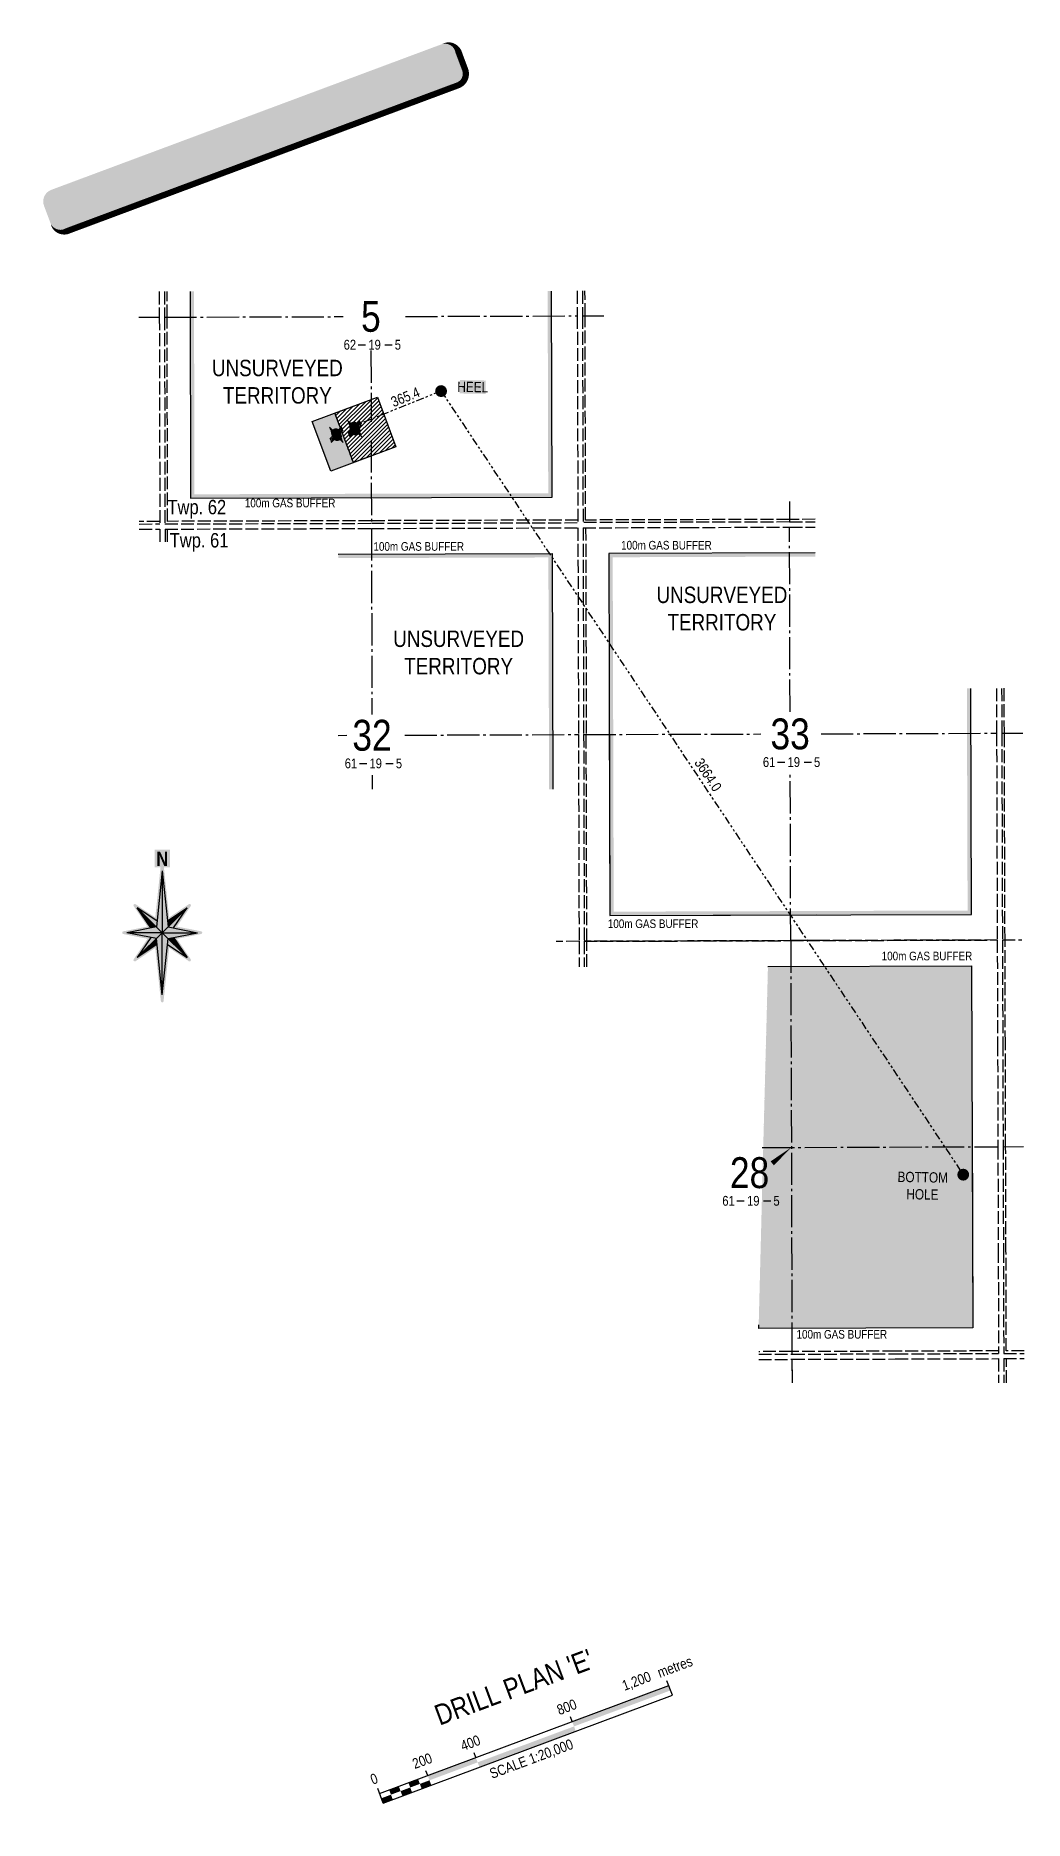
# Model space of a CAD drawing. Extents: x 508832 to 545988, y 6015023 to 6034705.
# Drawn here: x 542145 to 545988, y 6027763 to 6034705 of the extents above; entities that cross this region are included whole.
import ezdxf
from ezdxf.enums import TextEntityAlignment as Align

# ---------------------------------------------------------------- set-up
doc = ezdxf.new("R2010")
doc.units = 0
doc.header["$LTSCALE"] = 5
for name, pattern in [('foc-DRILLPATH', [14.75, 6, -1.75, 1.75, -1.75, 1.75, -1.75]), ('foc-QUARTERLINE', [33, 25, -3, 2, -3]), ('foc-TRAV', [1.875, 1.25, -0.625]), ('foc-UNSURVEYED', [12.5, 10, -2.5])]:
    doc.linetypes.add(name, pattern=pattern)
for name, color, linetype in [('10', 1, 'Continuous'), ('9', 3, 'Continuous'), ('AS-TARGET-GAS', 182, 'Continuous'), ('AS-TARGET-GAS-H', 181, 'Continuous'), ('CG-NORTH', 7, 'Continuous'), ('D-TXT', 7, 'Continuous'), ('DETAIL-T', 7, 'Continuous'), ('L-2', 7, 'Continuous'), ('L-BD', 7, 'Continuous'), ('L-MON', 1, 'Continuous'), ('L-QSEC', 8, 'foc-QUARTERLINE'), ('L-SECLBL', 7, 'Continuous'), ('L-UNS-T', 3, 'Continuous'), ('L-USEC', 7, 'foc-UNSURVEYED'), ('P-PDRILLPATH', 12, 'foc-DRILLPATH'), ('P-PROPOSED', 10, 'Continuous'), ('P-PROPOSED-EXISTING-H', 59, 'Continuous'), ('P-PROPOSED-H', 21, 'Continuous'), ('P-TRAV', 4, 'foc-TRAV')]:
    doc.layers.add(name, color=color, linetype=linetype)
doc.styles.add('80', font='ARIALN.TTF', dxfattribs={"height": 10})
doc.styles.add('80CG', font='ARIALN.TTF', dxfattribs={"height": 10})
doc.styles.add('80L', font='ARIALN.TTF', dxfattribs={"height": 10})
doc.styles.add('BOLD', font='ARIALNB.TTF')
doc.styles.add('SIMPLEX', font='ARIALN.TTF')
doc.styles.get("Standard").update_dxf_attribs({"font": 'ARIALN.TTF'})

msp = doc.modelspace()

# ---------------------------------------------------------------- texts
at = {"color": 14, "char_height": 39.9785, "attachment_point": 5, "rotation": 358.9862925, "style": '80L', "bg_fill": 1, "box_fill_scale": 1.15, "bg_fill_color": 255, "bg_fill_transparency": 0}
for s, width, insert in [('\\pxqc;HEEL', 88.73139, (543843.682, 6033338.247)), ('BOTTOM\\PHOLE', 186.54003, (545592.478, 6030230.773))]:
    msp.add_mtext_dynamic_manual_height_columns(s, width=width, gutter_width=47.5, heights=[0], dxfattribs=dict(at, insert=insert))
at = {"layer": 'AS-TARGET-GAS', "attachment_point": 1, "style": '80L'}
for width, gutter_width, insert, char_height in [(352.14033, 159.336, (542957.506, 6032903.609), 33.52643), (352.14905, 159.34, (543457.497, 6032734.732), 33.52726), (352.14826, 159.34, (544420.426, 6032739.522), 33.52718), (352.14905, 159.34, (544368.701, 6031267.161), 33.52726), (352.14826, 159.34, (545433.376, 6031141.588), 33.52718), (352.14905, 159.34, (545102.321, 6029670.107), 33.52726)]:
    msp.add_mtext_dynamic_manual_height_columns('\\pxt14;100m GAS BUFFER', width=width, gutter_width=gutter_width, heights=[0], dxfattribs=dict(at, insert=insert, char_height=char_height))
at = {"layer": 'D-TXT', "color": 3, "char_height": 55.9986, "attachment_point": 1, "style": '80L'}
for s, width, insert in [('Twp. 62', 235.24706, (542656.827, 6032899.116)), ('Twp. 61', 237.80814, (542665.606, 6032769.939))]:
    msp.add_mtext_dynamic_manual_height_columns(s, width=width, gutter_width=189.995, heights=[0], dxfattribs=dict(at, insert=insert))
at = {"layer": 'DETAIL-T', "color": 3, "insert": (543537.036, 6028149.669), "char_height": 79.95701, "width": 965.41059, "attachment_point": 1, "rotation": 20.4646043, "style": '80CG'}
msp.add_mtext("\\pxqc;DRILL PLAN 'E'", dxfattribs=at)
at = {"layer": 'L-BD', "linetype": 'Continuous', "style": '80L'}
for s, rotation, p in [('365.4', 21.9307, (543581.496, 6033299.386)), ('3664.0', 303.6639, (544758.809, 6031829.695))]:
    msp.add_text(s, height=39.9785, rotation=rotation, dxfattribs=at).set_placement(p, align=Align.MIDDLE)
at = {"layer": 'L-UNS-T', "color": 3, "char_height": 63.96401, "attachment_point": 5, "style": '80L'}
for insert in [(543083.973, 6033358.447), (544812.265, 6032476.028), (543788.687, 6032305.195)]:
    msp.add_mtext_dynamic_manual_height_columns('\\pxqc;UNSURVEYED TERRITORY', width=505.64237, gutter_width=189.995, heights=[0], dxfattribs=dict(at, insert=insert))

# ---------------------------------------------------------------- blocks, each defined once
blk = doc.blocks.new('L-SECLBL')
at = {"layer": '9', "color": 7}
for p, q in [((-5.1, -27.8), (-12.3, -27.8)), ((20.7, -27.8), (13.5, -27.8))]:
    blk.add_line(p, q, dxfattribs=at)
at = {"layer": '10', "color": 2, "style": 'SIMPLEX'}
blk.add_attdef('SEC', text='', height=30, dxfattribs=at).set_placement((0, 0), align=Align.MIDDLE)
at = {"layer": '10', "color": 5, "style": '80L'}
blk.add_attdef('TWP', text='', height=9.5, dxfattribs=at).set_placement((-14.4, -27.4), align=Align.MIDDLE_RIGHT)
blk.add_attdef('RGE', text='', height=9.5, dxfattribs=at).set_placement((3.6, -27.4), align=Align.MIDDLE_CENTER)
blk.add_attdef('MER', text='', height=9.5, dxfattribs=at).set_placement((23.2, -27.4), align=Align.MIDDLE_LEFT)
blk = doc.blocks.new('*U58')
at = {"color": 0}
for p, q in [((-150, 0), (-150, 15)), ((-150, 10), (150.2, 10)), ((-150, 0), (150.2, 0)), ((-100, 10), (-100, 15)), ((-50, 10), (-50, 15)), ((50, 10), (50, 15)), ((150.2, 0), (150.2, 15))]:
    blk.add_line(p, q, dxfattribs=at)
for points in [[(-150, 5), (-140, 5), (-150, 0), (-140, 0)], [(-140, 10), (-130, 10), (-140, 5), (-130, 5)], [(-130, 5), (-120, 5), (-130, 0), (-120, 0)], [(-120, 10), (-110, 10), (-120, 5), (-110, 5)], [(-110, 5), (-100, 5), (-110, 0), (-100, 0)], [(-100, 10), (-50, 10), (-100, 5), (-50, 5)], [(-50, 5), (50, 5), (-50, 0), (50, 0)], [(50, 10), (150.2, 10), (50, 5), (150.2, 5)]]:
    blk.add_solid(points, dxfattribs=at)
at = {"color": 0, "style": '80'}
blk.add_text('metres', height=10, dxfattribs=at).set_placement((162.2, 20), align=Align.CENTER)
at = {"color": 0, "char_height": 10, "style": '80'}
for s, insert, attachment_point in [('0', (-150, 30.2), 2), ('200', (-100, 30.2), 2), ('400', (-50, 30.2), 2), ('800', (50, 30.2), 2), ('1,200', (136.7, 30.2), 3), ('SCALE 1:20,000', (0.1, -5), 2)]:
    blk.add_mtext(s, dxfattribs=dict(at, insert=insert, attachment_point=attachment_point))
blk = doc.blocks.new('NORTH')
h = blk.add_hatch(color=141)
h.dxf.hatch_style = 1
edge = h.paths.add_edge_path()
edge.add_line((-2.5, 97.8), (-11.3, 97.8))
edge.add_line((-11.3, 97.8), (-11.3, 124.5))
edge.add_line((-11.3, 124.5), (11.4, 124.5))
edge.add_line((11.4, 124.5), (11.4, 97.8))
edge.add_line((11.4, 97.8), (2.5, 97.8))
edge.add_line((2.5, 97.8), (10.4, 22.8))
edge.add_line((10.4, 22.8), (39.9, 42.7))
edge.add_arc((41, 41), 2, -34, 124, ccw=False)
edge.add_line((42.7, 39.9), (22, 9.2))
edge.add_line((22, 9.2), (58.3, 2))
edge.add_arc((57.9, 0), 2, -78.6499, 78.6499, ccw=False)
edge.add_line((58.3, -2), (22, -9.2))
edge.add_line((22, -9.2), (42.7, -39.9))
edge.add_arc((41, -41), 2, -124, 34, ccw=False)
edge.add_line((39.9, -42.7), (10.4, -22.8))
edge.add_line((10.4, -22.8), (2, -102.6))
edge.add_arc((0, -102.4), 2, 186, 354, ccw=False)
edge.add_line((-2, -102.6), (-10.4, -22.8))
edge.add_line((-10.4, -22.8), (-39.9, -42.7))
edge.add_arc((-41, -41), 2, 146, 304, ccw=False)
edge.add_line((-42.7, -39.9), (-22, -9.2))
edge.add_line((-22, -9.2), (-58.3, -2))
edge.add_arc((-57.9, 0), 2, 101.3501, 258.6499, ccw=False)
edge.add_line((-58.3, 2), (-22, 9.2))
edge.add_line((-22, 9.2), (-42.7, 39.9))
edge.add_arc((-41, 41), 2, 56, 214, ccw=False)
edge.add_line((-39.9, 42.7), (-10.4, 22.8))
edge.add_line((-10.4, 22.8), (-2.5, 97.8))
at = {"linetype": 'Continuous'}
for points in [[(0, 92.8), (-8.8, 8.8), (0, 0)], [(-37.3, 37.3), (-17, 7.2), (-8.8, 8.8)], [(37.3, 37.3), (7.9, 17.5), (8.8, 8.8)], [(0, 0), (-52.8, 0), (-8.8, -8.8)], [(8.8, 8.8), (0, 0), (52.8, 0)], [(8.8, -8.8), (0, 0), (0, -92.8)], [(-7.9, -17.5), (-8.8, -8.8), (-37.3, -37.3)], [(17, -7.2), (8.8, -8.8), (37.3, -37.3)]]:
    blk.add_hatch(color=14, dxfattribs=at).paths.add_polyline_path(points)
at = {"color": 14, "linetype": 'Continuous'}
for p, q in [((0, 92.8), (-8.8, 8.8)), ((0, 92.8), (0, 0)), ((0, 92.8), (8.8, 8.8)), ((0, 0), (-37.3, 37.3)), ((-17, 7.2), (-37.3, 37.3)), ((-7.9, 17.5), (-37.3, 37.3)), ((0, 0), (37.3, 37.3)), ((7.9, 17.5), (37.3, 37.3)), ((17, 7.2), (37.3, 37.3)), ((-8.8, 8.8), (-52.8, 0)), ((0, 0), (-52.8, 0)), ((0, 0), (-37.3, -37.3)), ((0, 0), (37.3, -37.3)), ((0, -92.8), (0, 0)), ((0, 0), (52.8, 0)), ((8.8, 8.8), (52.8, 0)), ((-8.8, -8.8), (-52.8, 0)), ((-17, -7.2), (-37.3, -37.3)), ((-7.9, -17.5), (-37.3, -37.3)), ((0, -92.8), (-8.8, -8.8)), ((0, -92.8), (8.8, -8.8)), ((7.9, -17.5), (37.3, -37.3)), ((8.8, -8.8), (52.8, 0)), ((16.9, -7), (17, -7.2)), ((17, -7.2), (37.3, -37.3))]:
    blk.add_line(p, q, dxfattribs=at)
at = {"color": 14, "style": 'BOLD'}
blk.add_text('N', height=21.1, dxfattribs=at).set_placement((0, 110.6), align=Align.MIDDLE_CENTER)
blk = doc.blocks.new('*U80')
h = blk.add_hatch(color=255)
edge = h.paths.add_edge_path()
edge.add_line((-101.5, -11.5), (101.5, -11.5))
edge.add_arc((101.5, -5.5), 6, 270, 360)
edge.add_line((107.5, -5.5), (107.5, 4))
edge.add_arc((101.5, 4), 6, 0, 90)
edge.add_line((101.5, 10), (-101.5, 10))
edge.add_arc((-101.5, 4), 6, 90, 180)
edge.add_line((-107.5, 4), (-107.5, -5.5))
edge.add_arc((-101.5, -5.5), 6, 180, 270)
at = {"color": 14, "flags": 128}
blk.add_lwpolyline([(-101.5, -11.5, 3, 3, 0), (101.5, -11.5, 3, 3, 0.414214), (107.5, -5.5, 3, 3, 0), (107.5, 4, 3, 0, 0.414214), (101.5, 10, 0, 0, 0), (-101.5, 10, 0, 0, 0.414214), (-107.5, 4, 0, 0, 0), (-107.5, -5.5, 0, 3, 0.414214)], format="xyseb", close=True, dxfattribs=at)
at = {"color": 14, "lineweight": 30, "flags": 104}
blk.add_attdef('ENTER_TEXT', text='', height=10, dxfattribs=at).set_placement((0, 0), align=Align.MIDDLE_CENTER)
blk = doc.blocks.new('plbh')
at = {"layer": 'L-MON'}
h = blk.add_hatch(color=255, dxfattribs=at)
h.dxf.hatch_style = 1
edge = h.paths.add_edge_path()
edge.add_arc((0, 0), 1.16, 0, 360)
h = blk.add_hatch(color=256, dxfattribs=at)
h.dxf.hatch_style = 1
h.paths.add_polyline_path([(0.96, 0, 1), (-0.96, 0, 1)])
h.paths.add_polyline_path([(0.91, 0, 1), (-0.91, 0, 1)], flags=16)
h = blk.add_hatch(color=256, dxfattribs=at)
h.dxf.hatch_style = 1
h.paths.add_polyline_path([(0.45, 0, 1), (-0.45, 0, 1)])
h.paths.add_polyline_path([(0.4, 0, 1), (-0.4, 0, 1)], flags=16)
at = {"layer": 'L-MON', "color": 240}
for radius in [0.96, 0.91, 0.45, 0.4]:
    blk.add_circle((0, 0), radius, dxfattribs=at)
blk = doc.blocks.new('WC')
at = {"layer": 'L-MON'}
h = blk.add_hatch(color=255, dxfattribs=at)
h.dxf.hatch_style = 1
edge = h.paths.add_edge_path()
edge.add_arc((0, 0), 0.9, 0, 360)
at = {"layer": 'L-MON', "color": 240, "flags": 128}
for points in [[(-0.62, 0.5), (-1.23, 1.12)], [(0.52, 0.61), (1.13, 1.21)], [(-1.18, -1.18), (-0.56, -0.57)], [(1.16, -1.18), (0.56, -0.57)]]:
    blk.add_lwpolyline(points, dxfattribs=at)
at = {"layer": 'L-MON', "color": 240}
for radius in [0.8, 0.373]:
    blk.add_circle((0, 0), radius, dxfattribs=at)

# ---------------------------------------------------------------- hatches: boundary and pattern name
at = {"layer": 'AS-TARGET-GAS-H'}
h = msp.add_hatch(color=256, dxfattribs=at)
h.dxf.hatch_style = 1
h.paths.add_polyline_path([(542759.865, 6033709.9), (542761.81, 6032920.762), (544137.041, 6032925.118), (544134.826, 6033711.372), (544149.817, 6033711.415), (544152.075, 6032910.173), (542746.855, 6032905.723), (542744.873, 6033709.863)], flags=17)
h = msp.add_hatch(color=256, dxfattribs=at)
h.dxf.hatch_style = 1
h.paths.add_polyline_path([(543320.793, 6032672.546), (543320.793, 6032687.538), (544152.695, 6032690.172), (544155.278, 6031773.392), (544140.286, 6031773.392), (544137.745, 6032675.133)])
h = msp.add_hatch(color=256, dxfattribs=at)
h.dxf.hatch_style = 1
h.paths.add_polyline_path([(545175.352, 6032678.418), (544387.73, 6032675.924), (544391.611, 6031297.317), (545767.415, 6031301.729), (545764.675, 6032165.607), (545779.667, 6032165.655), (545782.455, 6031286.785), (544376.662, 6031282.277), (544372.696, 6032690.869), (545175.305, 6032693.41)])
h = msp.add_hatch(color=256, dxfattribs=at)
h.dxf.hatch_style = 1
h.paths.add_polyline_path([(544389.389, 6032086.566), (544374.397, 6032086.518), (544376.662, 6031282.277), (545179.505, 6031284.851), (545179.457, 6031299.843), (544391.611, 6031297.317)])
h = msp.add_hatch(color=256, dxfattribs=at)
h.dxf.hatch_style = 1
h.paths.add_polyline_path([(544990.905, 6031069.361), (545768.144, 6031071.853), (545772.514, 6029693.302), (544955.312, 6029690.649), (544955.312, 6029675.657), (545787.554, 6029678.359), (545783.089, 6031086.893), (544990.857, 6031084.353)])
edge = h.paths.add_edge_path()
edge.add_line((544990.905, 6031069.361), (545768.144, 6031071.853))
edge.add_line((545768.144, 6031071.853), (545772.514, 6029693.302))
edge.add_line((545772.514, 6029693.302), (544955.264, 6029690.649))
at = {"layer": 'L-BD', "linetype": 'Continuous'}
h = msp.add_hatch(color=256, dxfattribs=at)
h.dxf.hatch_style = 1
h.paths.add_polyline_path([(544678.422, 6031183.298), (545079.858, 6031184.584)])
h = msp.add_hatch(color=256, dxfattribs=at)
h.dxf.hatch_style = 1
h.paths.add_polyline_path([(545772.514, 6029693.302), (545768.144, 6031071.853)], flags=16)
edge = h.paths.add_edge_path(flags=16)
edge.add_line((544990.905, 6031069.361), (545768.144, 6031071.853))
edge.add_line((544990.905, 6031069.361), (545768.144, 6031071.853))
edge = h.paths.add_edge_path()
edge.add_line((544990.857, 6031084.353), (545783.089, 6031086.893))
edge.add_line((545783.089, 6031086.893), (545787.554, 6029678.359))
edge.add_line((545787.554, 6029678.359), (544955.312, 6029675.657))
edge.add_line((544990.905, 6031069.361), (544990.86, 6031084.353))
edge.add_line((544955.312, 6029675.657), (544955.312, 6029690.649))
at = {"layer": 'P-PROPOSED-EXISTING-H'}
h = msp.add_hatch(dxfattribs=at)
h.set_pattern_fill('ANSI31', color=256, scale=3.496428)
h.set_pattern_definition([(45, (31621.748, 16131.819), (-7.849704354, 7.849704354), [])])
h.paths.add_polyline_path([(543379.568, 6033044.093), (543307.583, 6033236.989), (543472.855, 6033298.665), (543544.84, 6033105.77)])
at = {"layer": 'P-PROPOSED-H'}
h = msp.add_hatch(color=256, dxfattribs=at)
h.dxf.hatch_style = 1
h.paths.add_polyline_path([(543307.583, 6033236.989), (543219.282, 6033204.036), (543291.253, 6033011.18), (543379.559, 6033044.118)])

# ---------------------------------------------------------------- linework, layer by layer
at = {"layer": 'AS-TARGET-GAS', "flags": 128}
for points in [[(542744.873, 6033709.863), (542746.855, 6032905.723), (544152.075, 6032910.173), (544149.817, 6033711.415)], [(543320.793, 6032687.538), (544152.695, 6032690.172), (544155.278, 6031773.392)], [(545175.305, 6032693.41), (544372.696, 6032690.869), (544376.662, 6031282.277), (545782.455, 6031286.785), (545779.667, 6032165.655)], [(544374.397, 6032086.518), (544376.662, 6031282.277), (545179.505, 6031284.851)], [(544990.857, 6031084.353), (545783.089, 6031086.893), (545787.554, 6029678.359), (544955.312, 6029675.657)], [(545785.004, 6030482.57), (545787.554, 6029678.359), (544955.312, 6029675.657)]]:
    msp.add_lwpolyline(points, dxfattribs=at)
at = {"layer": 'L-BD', "linetype": 'Continuous', "flags": 128}
msp.add_lwpolyline([(544955.312, 6029675.657), (544955.312, 6029690.649)], dxfattribs=at)
at = {"layer": 'L-QSEC'}
for p, q in [((542545.227, 6033609.355), (542625.064, 6033609.607)), ((542645.173, 6033609.67), (543339.952, 6033611.872)), ((543581.61, 6033612.638), (544250.036, 6033614.755)), ((544270.145, 6033614.819), (544352.876, 6033615.081)), ((543447.954, 6033480.004), (543448.687, 6033202.508)), ((543448.878, 6033130.115), (543449.728, 6032808.003)), ((545074.747, 6032892.263), (545074.984, 6032813.128)), ((543449.781, 6032787.894), (543451.694, 6032063.681)), ((543320.793, 6031983.206), (543354.725, 6031983.314)), ((543452.315, 6031828.57), (543452.461, 6031773.392))]:
    msp.add_line(p, q, dxfattribs=at)
at = {"layer": 'L-QSEC', "flags": 128}
for points in [[(545077.19, 6032075.679), (545075.043, 6032793.039)], [(545077.192, 6032075.162), (545077.151, 6032088.754)], [(543579.561, 6031984.033), (544254.625, 6031986.19)], [(544274.734, 6031986.247), (544963.151, 6031988.443)], [(545198.2, 6031989.193), (545880.167, 6031991.37)], [(545900.273, 6031991.434), (545982.624, 6031991.696)], [(545079.858, 6031184.584), (545077.9, 6031838.803)], [(545079.858, 6031184.584), (545084.672, 6029576.131)], [(544969.312, 6030379.992), (545885.265, 6030382.947)], [(545905.372, 6030383.011), (545985.212, 6030383.269)], [(545084.732, 6029556.025), (545084.971, 6029476.184)], [(545084.732, 6029556.025), (545084.971, 6029476.184)], [(545084.732, 6029556.025), (545085.006, 6029464.377)]]:
    msp.add_lwpolyline(points, dxfattribs=at)
at = {"layer": 'L-SECLBL', "flags": 128}
msp.add_lwpolyline([(545082.265, 6030380.356, 0, 19.984, 0), (545007.839, 6030318.329, 0, 0, 0)], format="xyseb", dxfattribs=at)
at = {"layer": 'L-USEC'}
for p, q in [((542624.818, 6033709.553), (542625.064, 6033609.607)), ((542644.927, 6033709.616), (542645.173, 6033609.67)), ((542655.223, 6033609.702), (542654.977, 6033709.648)), ((544249.763, 6033711.696), (544250.036, 6033614.755)), ((544269.872, 6033711.724), (544270.145, 6033614.819)), ((544280.195, 6033614.85), (544279.923, 6033711.739)), ((542625.064, 6033609.607), (542627.046, 6032805.397)), ((542645.173, 6033609.67), (542647.156, 6032805.46)), ((542657.181, 6032815.542), (542655.223, 6033609.702)), ((544250.036, 6033614.755), (544252.302, 6032810.544)), ((544270.145, 6033614.819), (544272.411, 6032810.587)), ((544282.433, 6032820.69), (544280.195, 6033614.85)), ((542627.022, 6032815.447), (542547.186, 6032815.194)), ((542547.21, 6032805.144), (542627.046, 6032805.397)), ((542647.156, 6032805.46), (543449.717, 6032808.003)), ((543449.702, 6032818.053), (542657.181, 6032815.542)), ((544252.274, 6032820.594), (543449.702, 6032818.053)), ((543449.717, 6032808.003), (544252.302, 6032810.544)), ((545074.984, 6032813.128), (544272.411, 6032810.587)), ((545074.952, 6032823.198), (544282.433, 6032820.69)), ((545174.898, 6032823.515), (545074.952, 6032823.198)), ((545074.979, 6032813.145), (545174.928, 6032813.462)), ((542547.26, 6032785.035), (542627.096, 6032785.288)), ((542627.096, 6032785.288), (542627.219, 6032735.573)), ((542647.205, 6032785.351), (543449.781, 6032787.894)), ((542647.205, 6032785.351), (542647.328, 6032735.573)), ((542657.378, 6032735.573), (542657.255, 6032785.383)), ((543449.781, 6032787.894), (544252.359, 6032790.435)), ((544252.359, 6032790.435), (544254.625, 6031986.19)), ((544272.468, 6032790.498), (544673.748, 6032791.769)), ((544272.468, 6032790.498), (544274.734, 6031986.247)), ((544282.523, 6032790.51), (544284.789, 6031986.275)), ((544673.748, 6032791.769), (545075.043, 6032793.039)), ((545075.043, 6032793.039), (545174.988, 6032793.356)), ((545879.613, 6032165.976), (545880.167, 6031991.37)), ((545899.719, 6032166.04), (545900.273, 6031991.434)), ((545910.328, 6031991.466), (545909.774, 6032166.073)), ((544254.625, 6031986.19), (544256.891, 6031181.946)), ((544274.731, 6031986.247), (544276.997, 6031182.003)), ((545880.167, 6031991.37), (545882.718, 6031187.159)), ((545900.273, 6031991.434), (545902.824, 6031187.223)), ((545912.876, 6031187.256), (545910.328, 6031991.466)), ((544256.891, 6031181.946), (544167.302, 6031181.659)), ((544678.422, 6031183.298), (544276.997, 6031182.011)), ((544276.997, 6031182.011), (544678.422, 6031183.298)), ((544276.997, 6031182.003), (544277.278, 6031082.16)), ((545079.858, 6031184.584), (544678.422, 6031183.298)), ((544678.422, 6031183.298), (545079.858, 6031184.584)), ((545481.288, 6031185.872), (545079.858, 6031184.584)), ((545079.858, 6031184.584), (545481.288, 6031185.872)), ((545179.804, 6031184.905), (545079.858, 6031184.584)), ((545079.858, 6031184.584), (545179.804, 6031184.905)), ((545882.718, 6031187.159), (545481.288, 6031185.872)), ((545481.288, 6031185.872), (545882.718, 6031187.159)), ((545882.718, 6031187.159), (545883.991, 6030785.054)), ((545902.824, 6031187.224), (545978.16, 6031187.465)), ((545902.824, 6031187.223), (545904.097, 6030785.117)), ((545914.15, 6030785.152), (545912.876, 6031187.256)), ((545883.991, 6030785.054), (545885.265, 6030382.947)), ((545904.097, 6030785.117), (545905.372, 6030383.011)), ((545915.424, 6030383.044), (545914.15, 6030785.152)), ((545885.265, 6030382.947), (545886.541, 6029980.838)), ((545905.372, 6030383.011), (545906.647, 6029980.902)), ((545916.699, 6029980.937), (545915.424, 6030383.044)), ((545886.541, 6029980.838), (545887.816, 6029578.738)), ((545906.647, 6029980.902), (545907.922, 6029578.803)), ((545917.942, 6029588.889), (545916.699, 6029980.937)), ((545084.642, 6029586.183), (544955.312, 6029585.764)), ((544955.312, 6029575.711), (545084.667, 6029576.131)), ((544955.312, 6029555.605), (545084.732, 6029556.025)), ((545486.212, 6029587.487), (545084.642, 6029586.183)), ((545084.667, 6029576.131), (545486.24, 6029577.435)), ((545084.732, 6029556.025), (545486.305, 6029557.328)), ((545887.784, 6029588.79), (545486.212, 6029587.487)), ((545486.24, 6029577.435), (545887.816, 6029578.738)), ((545486.305, 6029557.328), (545887.879, 6029558.632)), ((545887.879, 6029558.632), (545888.178, 6029464.377)), ((545907.922, 6029578.803), (545987.76, 6029579.063)), ((545907.922, 6029578.803), (545987.76, 6029579.063)), ((545907.985, 6029558.697), (545987.824, 6029558.957)), ((545907.985, 6029558.697), (545987.824, 6029558.957)), ((545907.985, 6029558.697), (545908.284, 6029464.377)), ((545987.728, 6029589.115), (545917.942, 6029588.889)), ((545987.728, 6029589.115), (545917.942, 6029588.889)), ((545918.336, 6029464.377), (545918.037, 6029558.73))]:
    msp.add_line(p, q, dxfattribs=at)
for points in [[(544287.05, 6031182.043), (544284.784, 6031986.286)], [(544256.891, 6031181.946), (544257.172, 6031082.16)], [(544287.332, 6031082.16), (544287.05, 6031182.043)]]:
    msp.add_lwpolyline(points, dxfattribs=at)
at = {"layer": 'P-PDRILLPATH', "flags": 128}
for points in [[(543720.498, 6033322.219), (543381.71, 6033185.816)], [(543720.498, 6033322.219), (545750.457, 6030274.27)]]:
    msp.add_lwpolyline(points, dxfattribs=at)
at = {"layer": 'P-PROPOSED', "flags": 128}
for points in [[(543291.253, 6033011.18), (543219.282, 6033204.036), (543472.855, 6033298.665), (543544.84, 6033105.77)], [(543379.568, 6033044.093), (543307.583, 6033236.989), (543472.855, 6033298.665), (543544.84, 6033105.77)]]:
    msp.add_lwpolyline(points, close=True, dxfattribs=at)
at = {"layer": 'P-TRAV'}
msp.add_line((543379.568, 6033044.093), (543307.583, 6033236.989), dxfattribs=at)

# ---------------------------------------------------------------- block references
at = {"xscale": 7.995701400107452, "yscale": 7.995701400107452, "zscale": 7.995701400107452, "rotation": 20.46460432214684}
msp.add_blockref('*U80', (542993.207, 6034313.841), dxfattribs=at)
at = {"layer": 'CG-NORTH', "xscale": 2.598602955034922, "yscale": 2.598602955034922, "zscale": 2.598602955034922}
msp.add_blockref('NORTH', (542636.351, 6031215.566), dxfattribs=at)
at = {"layer": 'L-2', "xscale": 3.997850700053729, "yscale": 3.997850700053729, "zscale": 3.997850700053729, "rotation": 20.4646043222076}
msp.add_blockref('*U58', (544056.989, 6028039.503), dxfattribs=at)
at = {"layer": 'L-MON', "linetype": 'Continuous', "xscale": 19.989254, "yscale": 19.989254, "zscale": 19.989254}
for p in [(543720.498, 6033322.219), (545750.457, 6030274.27)]:
    msp.add_blockref('plbh', p, dxfattribs=at)
at = {"layer": 'L-MON', "color": 2, "linetype": 'Continuous', "xscale": 19.989254, "yscale": 19.989254, "zscale": 19.989254}
for p in [(543311.481, 6033159.607), (543313.199, 6033155), (543314.911, 6033150.39), (543316.635, 6033145.785)]:
    msp.add_blockref('WC', p, dxfattribs=at)
at = {"layer": 'L-MON', "xscale": 19.989254, "yscale": 19.989254, "zscale": 19.989254}
for p in [(543381.71, 6033185.816), (543383.429, 6033181.209), (543385.148, 6033176.602), (543386.867, 6033171.995), (543388.587, 6033167.388)]:
    msp.add_blockref('WC', p, dxfattribs=at)
at = {"layer": 'L-SECLBL', "color": 2}
for p, xscale, yscale, zscale, values in [((543447.606, 6033612.213), 3.9978508, 3.9978508, 3, {'SEC': '5', 'TWP': '62', 'RGE': '19', 'MER': '5'}), ((543451.905, 6031983.625), 3.9978508, 3.9978508, 3.9978508, {'SEC': '32', 'TWP': '61', 'RGE': '19', 'MER': '5'}), ((545077.451, 6031988.808), 3.9978508, 3.9978508, 3.9978508, {'SEC': '33', 'TWP': '61', 'RGE': '19', 'MER': '5'}), ((544919.799, 6030282.115), 3.999000000000001, 3.999000000000001, 3.999000000000001, {'SEC': '28', 'TWP': '61', 'RGE': '19', 'MER': '5'})]:
    msp.add_blockref('L-SECLBL', p, dxfattribs=dict(at, xscale=xscale, yscale=yscale, zscale=zscale)).add_auto_attribs(values)

msp.set_redraw_order([(e.dxf.handle, doc.entitydb.next_handle()) for e in msp.query("TEXT MTEXT ATTDEF DIMENSION ARC_DIMENSION")])  # texts and dimensions are drawn at this point

doc.saveas('drawing.dxf')
